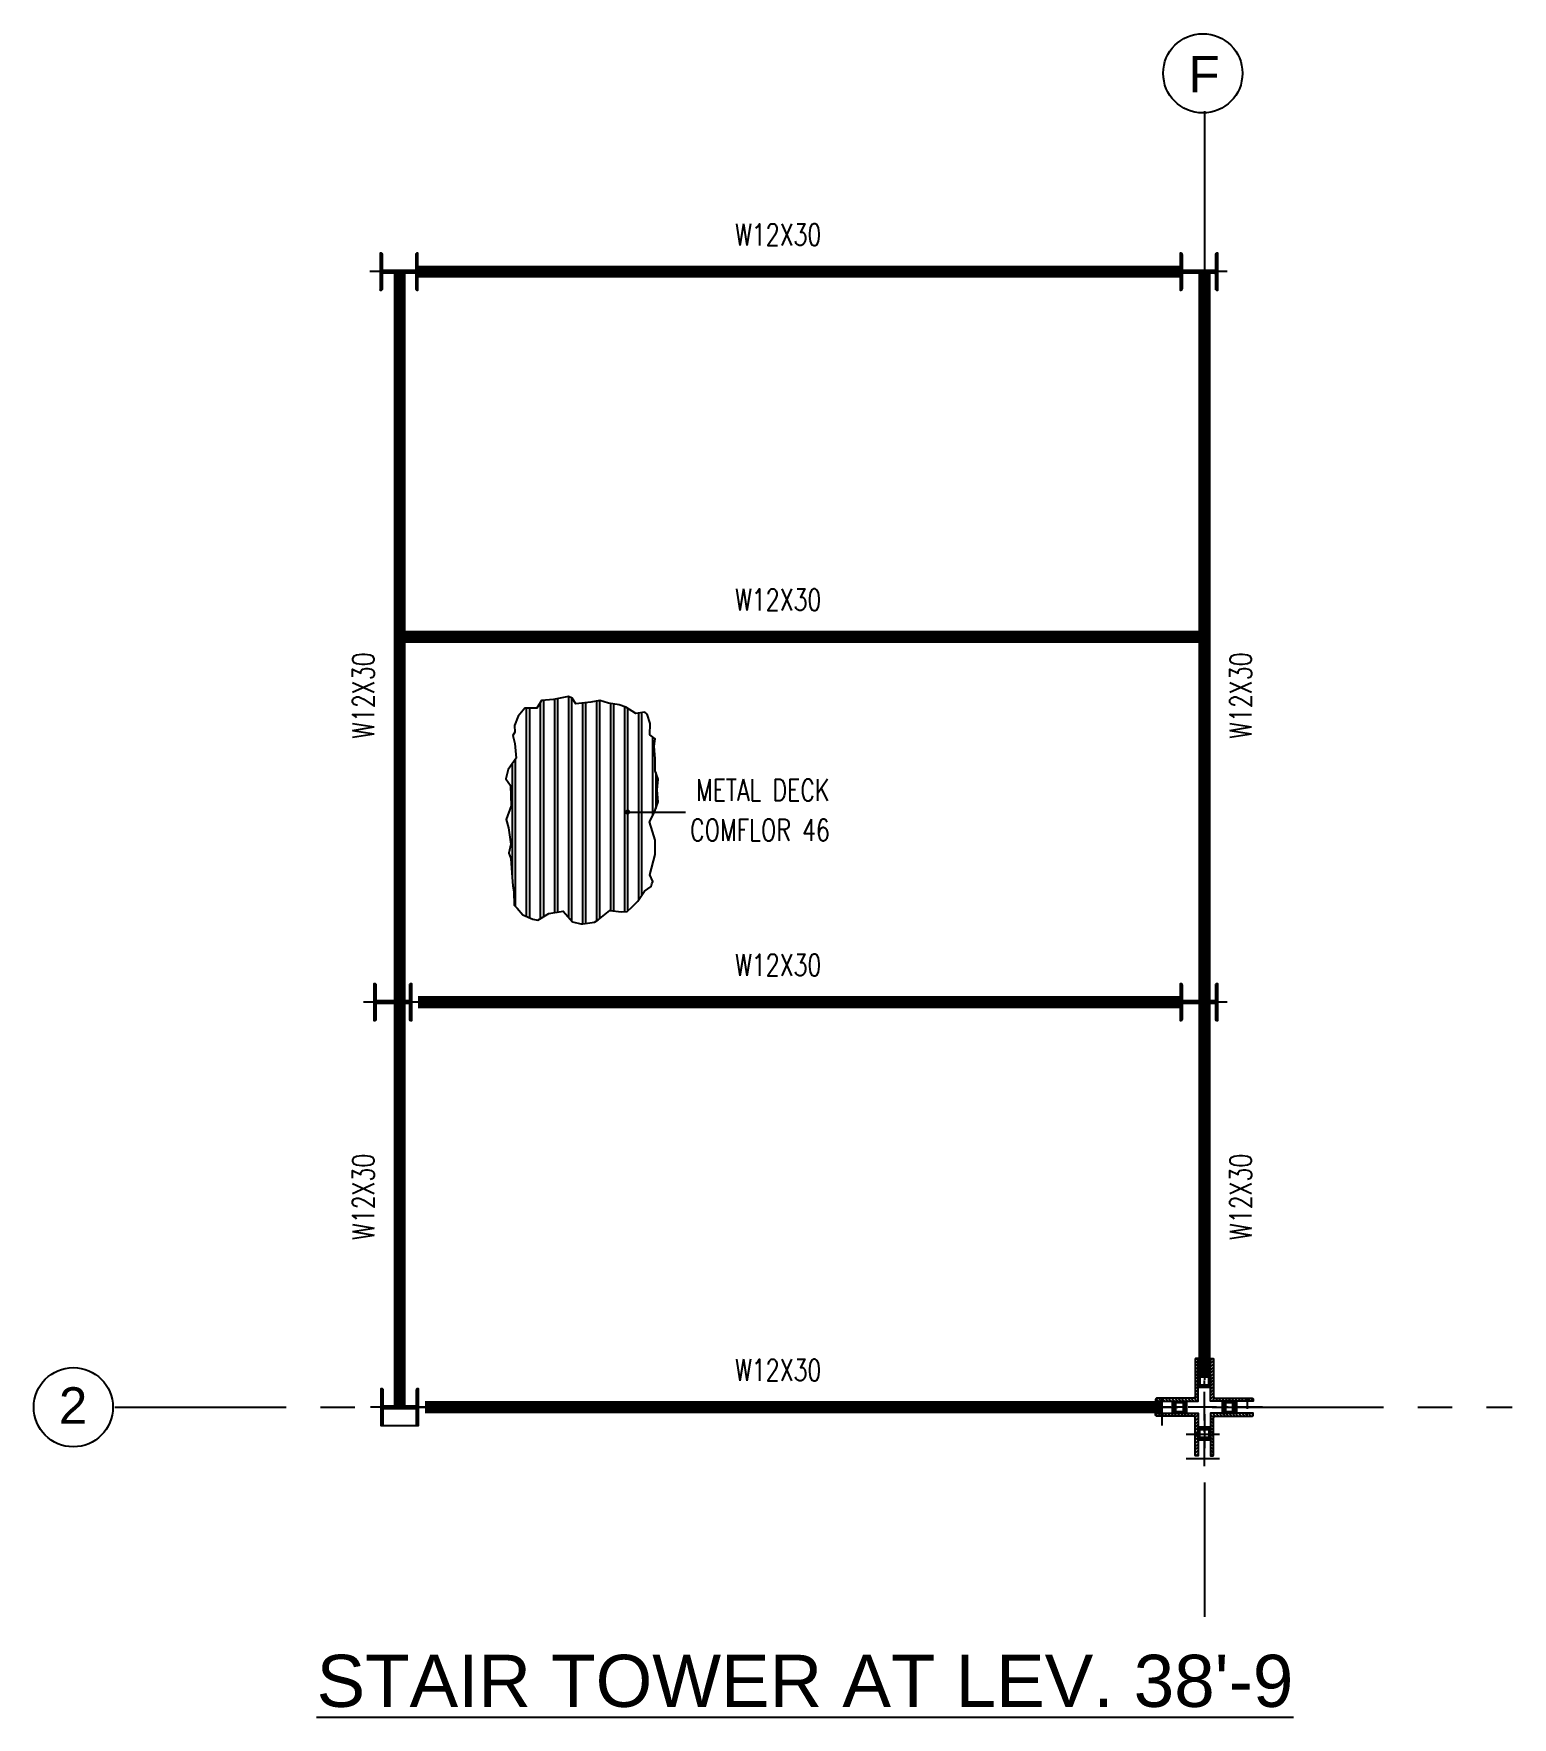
# Model space of a CAD drawing. Header units: inches. Extents: x 54519 to 57616, y 6659 to 8963.
# Drawn here: x 54796.5 to 55039.1, y 6709.7 to 6985.9 of the extents above; entities that cross this region are included whole.
import ezdxf
from ezdxf.enums import TextEntityAlignment as Align

# ---------------------------------------------------------------- set-up
doc = ezdxf.new("R2010")
doc.units = ezdxf.units.IN
doc.header["$LTSCALE"] = 15
doc.header["$MEASUREMENT"] = 0
doc.linetypes.add('CENTER', pattern=[2, 1.25, -0.25, 0.25, -0.25])
doc.linetypes.add('HIDDEN', pattern=[0.375, 0.25, -0.125])
for name, color, linetype in [('A-STAIR', 2, 'Continuous'), ('A-TEXT-P', 242, 'Continuous'), ('A-WALL-BLWK', 33, 'Continuous'), ('COLUMN', 4, 'Continuous'), ('GC', 3, 'Continuous'), ('GIRDER', 6, 'HIDDEN'), ('Grid line', 1, 'CENTER'), ('GT', 4, 'Continuous'), ('HATCH', 253, 'Continuous'), ('L', 2, 'Continuous'), ('N-DIM-Z', 126, 'Continuous'), ('S-COLUMN', 4, 'Continuous'), ('SLAB', 3, 'Continuous'), ('WALL', 7, 'Continuous')]:
    doc.layers.add(name, color=color, linetype=linetype)
doc.styles.add('16 scale', font='arial.ttf')
doc.styles.add('3-32', font='simplex.shx', dxfattribs={"width": 0.75, "height": 10.6666})
doc.styles.add('dim', font='arial.ttf')

msp = doc.modelspace()

# ---------------------------------------------------------------- texts
at = {"layer": 'A-TEXT-P', "color": 4, "style": '16 scale'}
msp.add_text("%%USTAIR TOWER AT LEV. 38'-9", height=8.55, dxfattribs=at).set_placement((54842.9390605, 6711.4074314))
at = {"layer": 'GT', "color": 4, "style": 'dim'}
for s, p in [('F', (54988.5240755, 6979.2912342)), ('2', (54803.0057256, 6760.8522656))]:
    msp.add_text(s, height=6, dxfattribs=at).set_placement(p, align=Align.MIDDLE_CENTER)
at = {"layer": 'N-DIM-Z', "color": 2, "char_height": 3.54931115, "attachment_point": 5, "style": '3-32'}
for s, insert in [('W12X30', (54918.6708768, 6952.9645144)), ('W12X30', (54918.6708768, 6893.0455345)), ('METAL DECK', (54916.1250084, 6861.824064)), ('COMFLOR 46', (54915.6610078, 6855.2704888)), ('W12X30', (54918.6708768, 6833.1265546)), ('W12X30', (54918.6708768, 6766.6615712))]:
    msp.add_mtext(s, dxfattribs=dict(at, insert=insert))
at = {"layer": 'N-DIM-Z', "color": 2, "char_height": 3.54931115, "attachment_point": 5, "rotation": 90, "style": '3-32'}
for insert in [(54850.6094199, 6877.3328017), (54994.5449237, 6877.3328017), (54850.6094199, 6795.0918138), (54994.5449237, 6795.0918138)]:
    msp.add_mtext('W12X30', dxfattribs=dict(at, insert=insert))

# ---------------------------------------------------------------- blocks, each defined once
blk = doc.blocks.new('METAL -COL')
at = {"layer": 'COLUMN', "color": 1}
for points in [[(-7, 1.125, 0.41421356), (-6.875, 1), (-1, 1), (-1, 7.875, 0.41421356), (-1.125, 8), (-1.375, 8, 0.41421356), (-1.5, 7.875), (-1.5, 1.5), (-6.875, 1.5, 0.41421356), (-7, 1.375), (-7, 1.125)], [(7, 1.125, -0.41421356), (6.875, 1), (1, 1), (1, 7.875, -0.41421356), (1.125, 8), (1.375, 8, -0.41421356), (1.5, 7.875), (1.5, 1.5), (6.875, 1.5, -0.41421356), (7, 1.375), (7, 1.125)], [(-7, -1.125, -0.41421356), (-6.875, -1), (-1, -1), (-1, -7.875, -0.41421356), (-1.125, -8), (-1.375, -8, -0.41421356), (-1.5, -7.875), (-1.5, -1.5), (-6.875, -1.5, -0.41421356), (-7, -1.375), (-7, -1.125)], [(7, -1.125, 0.41421356), (6.875, -1), (1, -1), (1, -7.875, 0.41421356), (1.125, -8), (1.375, -8, 0.41421356), (1.5, -7.875), (1.5, -1.5), (6.875, -1.5, 0.41421356), (7, -1.375), (7, -1.125)]]:
    blk.add_lwpolyline(points, format="xyb", dxfattribs=at)
for points in [[(-1, 3.4375), (1, 3.4375), (1, 5.4375), (-1, 5.4375)], [(-0.75, 3.6875), (0.75, 3.6875), (0.75, 5.1875), (-0.75, 5.1875)], [(-2.9375, -1), (-4.9375, -1), (-4.9375, 1), (-2.9375, 1)], [(-3.1875, -0.75), (-4.6875, -0.75), (-4.6875, 0.75), (-3.1875, 0.75)], [(2.9375, -1), (4.9375, -1), (4.9375, 1), (2.9375, 1)], [(3.1875, -0.75), (4.6875, -0.75), (4.6875, 0.75), (3.1875, 0.75)], [(-1, -3.4375), (1, -3.4375), (1, -5.4375), (-1, -5.4375)], [(-0.75, -3.6875), (0.75, -3.6875), (0.75, -5.1875), (-0.75, -5.1875)]]:
    blk.add_lwpolyline(points, close=True, dxfattribs=at)
blk = doc.blocks.new('A$C2F407CD1')
at = {"layer": 'Grid line'}
h = blk.add_hatch(dxfattribs=at)
h.set_pattern_fill('_USER', color=256, scale=0.25, angle=45, style=0, pattern_type=0)
h.set_pattern_definition([(45, (-54902.19013, -10400.79056), (-0.1767766953, 0.1767766953), [])])
edge = h.paths.add_edge_path()
edge.add_line((2.82, -5.82), (0.38, -5.82))
edge.add_arc((0.38, -5.64), 0.188, 180, 270, ccw=False)
edge.add_line((0.19, -5.64), (0.19, -0.56))
edge.add_arc((0.38, -0.56), 0.188, 90, 180, ccw=False)
edge.add_line((0.38, -0.38), (2.82, -0.38))
edge.add_arc((2.82, -0.19), 0.188, 270, 360)
edge.add_line((3.01, -0.19), (3.01, 0))
edge.add_line((3.01, 0), (-3.01, 0))
edge.add_line((-3.01, 0), (-3.01, -0.19))
edge.add_arc((-2.82, -0.19), 0.188, 180, 270)
edge.add_line((-2.82, -0.38), (-0.38, -0.38))
edge.add_arc((-0.37, -0.56), 0.187, 0, 90, ccw=False)
edge.add_line((-0.19, -0.56), (-0.19, -5.64))
edge.add_arc((-0.38, -5.64), 0.188, -90, 0, ccw=False)
edge.add_line((-0.38, -5.82), (-2.82, -5.82))
edge.add_arc((-2.82, -6.01), 0.188, 90, 180)
edge.add_line((-3.01, -6.01), (-3.01, -6.2))
edge.add_line((-3.01, -6.2), (3.01, -6.2))
edge.add_line((3.01, -6.2), (3.01, -6.01))
edge.add_arc((2.82, -6.01), 0.187, 360, 450)
blk.add_line((0, 1.69), (0, 1.69))
at = {"layer": 'COLUMN', "color": 4}
blk.add_lwpolyline([(2.82, -5.82), (0.38, -5.82, -0.414214), (0.19, -5.64), (0.19, -0.56, -0.414214), (0.38, -0.38), (2.82, -0.38, 0.414214), (3.01, -0.19), (3.01, 0), (-3.01, 0), (-3.01, -0.19, 0.414214), (-2.82, -0.38), (-0.38, -0.38, -0.414214), (-0.19, -0.56), (-0.19, -5.64, -0.414214), (-0.38, -5.82), (-2.82, -5.82, 0.414214), (-3.01, -6.01), (-3.01, -6.2), (3.01, -6.2), (3.01, -6.01, 0.414214)], format="xyb", close=True, dxfattribs=at)
at = {"layer": 'Grid line'}
blk.add_line((0, -7.74), (0, 1.69), dxfattribs=at)
blk = doc.blocks.new('A$C56BC41D7')
at = {"layer": 'HATCH'}
h = blk.add_hatch(dxfattribs=at)
h.set_pattern_fill('_USER', color=1, scale=0.375, angle=45, style=0, pattern_type=0)
h.set_pattern_definition([(45, (0, 0), (-0.265165, 0.265165), [])])
edge = h.paths.add_edge_path()
edge.add_line((0.5, 6.75), (0.5, 0.75))
edge.add_arc((0.75, 0.75), 0.25, 180, 270)
edge.add_line((0.75, 0.5), (6.75, 0.5))
edge.add_arc((6.75, 0.25), 0.25, 0, 90, ccw=False)
edge.add_line((7, 0.25), (7, 0))
edge.add_line((7, 0), (0, 0))
edge.add_line((0, 0), (0, 7))
edge.add_line((0, 7), (0.25, 7))
edge.add_arc((0.25, 6.75), 0.25, 0, 90, ccw=False)
at = {"layer": 'COLUMN', "color": 4}
blk.add_lwpolyline([(0, 0), (0, 7), (0.25, 7, -0.414214), (0.5, 6.75), (0.5, 0.75, 0.414214), (0.75, 0.5), (6.75, 0.5, -0.414214), (7, 0.25), (7, 0)], format="xyb", close=True, dxfattribs=at)
blk = doc.blocks.new('A$C3C504F40')
at = {"layer": 'HATCH'}
h = blk.add_hatch(dxfattribs=at)
h.set_pattern_fill('_USER', color=1, scale=0.375, angle=45, style=0, pattern_type=0)
h.set_pattern_definition([(45, (-54885.99333, -10010.55784), (-0.265165043, 0.265165043), [])])
h.paths.add_polyline_path([(1, 5.25), (-1, 5.25), (-1, 3.25), (1, 3.25)])
h.paths.add_polyline_path([(0.75, 3.5), (-0.75, 3.5), (-0.75, 5), (0.75, 5)], flags=16)
h = blk.add_hatch(dxfattribs=at)
h.set_pattern_fill('_USER', color=1, scale=0.375, angle=45, style=0, pattern_type=0)
h.set_pattern_definition([(45, (-54890.24333, -10014.80784), (-0.265165043, 0.265165043), [])])
h.paths.add_polyline_path([(-3.25, 1), (-5.25, 1), (-5.25, -1), (-3.25, -1)])
h.paths.add_polyline_path([(-3.5, -0.75), (-5, -0.75), (-5, 0.75), (-3.5, 0.75)], flags=16)
h = blk.add_hatch(dxfattribs=at)
h.set_pattern_fill('_USER', color=1, scale=0.375, angle=45, style=0, pattern_type=0)
h.set_pattern_definition([(45, (-54881.74333, -10014.80784), (-0.265165043, 0.265165043), [])])
h.paths.add_polyline_path([(5.25, 1), (3.25, 1), (3.25, -1), (5.25, -1)])
h.paths.add_polyline_path([(5, -0.75), (3.5, -0.75), (3.5, 0.75), (5, 0.75)], flags=16)
h = blk.add_hatch(dxfattribs=at)
h.set_pattern_fill('_USER', color=1, scale=0.375, angle=45, style=0, pattern_type=0)
h.set_pattern_definition([(45, (-54885.99333, -10019.05784), (-0.265165043, 0.265165043), [])])
h.paths.add_polyline_path([(1, -3.25), (-1, -3.25), (-1, -5.25), (1, -5.25)])
h.paths.add_polyline_path([(0.75, -5), (-0.75, -5), (-0.75, -3.5), (0.75, -3.5)], flags=16)
at = {"layer": 'Grid line', "ltscale": 0.25}
for p, q in [((0, -9.66), (0, 9.66)), ((9.51, 0), (-9.52, 0))]:
    blk.add_line(p, q, dxfattribs=at)
at = {"layer": 'S-COLUMN', "color": 4}
for points in [[(-1, 5.25), (1, 5.25), (1, 3.25), (-1, 3.25)], [(-0.75, 5), (0.75, 5), (0.75, 3.5), (-0.75, 3.5)], [(-5.25, 1), (-3.25, 1), (-3.25, -1), (-5.25, -1)], [(-5, 0.75), (-3.5, 0.75), (-3.5, -0.75), (-5, -0.75)], [(3.25, 1), (5.25, 1), (5.25, -1), (3.25, -1)], [(3.5, 0.75), (5, 0.75), (5, -0.75), (3.5, -0.75)], [(-1, -3.25), (1, -3.25), (1, -5.25), (-1, -5.25)], [(-0.75, -3.5), (0.75, -3.5), (0.75, -5), (-0.75, -5)]]:
    blk.add_lwpolyline(points, close=True, dxfattribs=at)
at = {"layer": 'Grid line', "color": 4, "xscale": -1}
blk.add_blockref('A$C56BC41D7', (-1, 1), dxfattribs=at)
at = {"layer": 'Grid line', "color": 4}
blk.add_blockref('A$C56BC41D7', (1, 1), dxfattribs=at)
at = {"layer": 'Grid line', "color": 4, "rotation": 180}
blk.add_blockref('A$C56BC41D7', (-1, -1), dxfattribs=at)
at = {"layer": 'Grid line', "color": 4, "xscale": -1, "rotation": 180}
blk.add_blockref('A$C56BC41D7', (1, -1), dxfattribs=at)
blk = doc.blocks.new('A$C06E30DF9')
at = {"layer": 'GIRDER', "color": 2, "linetype": 'Continuous', "ltscale": 5}
for p, q in [((14.28, 4.51), (60.3, 4.51)), ((35.03, 6.28), (56.19, 6.28)), ((0.24, -1.91), (106.93, -1.91)), ((0.46, -3.68), (109.59, -3.68)), ((-4.86, -18.29), (115.95, -18.29)), ((-3.2, -11.87), (116.3, -11.87)), ((-2.33, -10.1), (115.87, -10.1)), ((-6.79, -26.47), (120.36, -26.47)), ((-6.47, -28.25), (121.64, -28.25)), ((-6.47, -28.25), (121.64, -28.25)), ((-5.18, -20.06), (115.75, -20.06)), ((-5.52, -34.66), (123.13, -34.66)), ((-5.33, -36.43), (123.34, -36.43)), ((-5.33, -36.43), (123.34, -36.43)), ((-9.18, -44.62), (119.54, -44.62)), ((-8.47, -42.85), (121.53, -42.85)), ((-7.91, -51.04), (116.59, -51.04)), ((-7.56, -52.81), (116.85, -52.81)), ((-7.56, -52.81), (116.85, -52.81)), ((-7.04, -59.23), (119.24, -59.23)), ((-5.89, -61), (120.31, -61)), ((-2.4, -67.41), (119.82, -67.41)), ((-2.4, -69.19), (119.06, -69.19)), ((27.52, -75.6), (113.18, -75.6)), ((30.05, -77.37), (96.69, -77.37))]:
    blk.add_line(p, q, dxfattribs=at)
at = {"layer": 'SLAB', "color": 1, "linetype": 'Continuous', "ltscale": 5}
blk.add_lwpolyline([(1.18, 1.22), (0, 0), (0.66, -5.32), (-2.93, -11.07), (-4.28, -15.11), (-5.39, -21.2), (-6.81, -26.39), (-5.87, -31.51), (-4.9, -40.24), (-8.28, -42.39), (-9.2, -44.65), (-7.47, -53.24), (-6.96, -60.4), (-2.4, -62.95), (-2.4, -70.11), (2.22, -73.9), (7.78, -75.98), (11.68, -75.79), (13.45, -77), (18.15, -75.96), (26.8, -75.1), (33.4, -79.72), (38.86, -81.08), (42.76, -78.48), (54.54, -78.09), (62.51, -80.99), (67.45, -79.47), (76.89, -78.29), (82.17, -79.4), (85.34, -78.22), (93.62, -77.58), (101.24, -77.07), (104.45, -76.54), (112.58, -76.27), (114.22, -74.44), (118.15, -71.29), (120.72, -65.3), (121.25, -62.54), (117.31, -56.05), (116.11, -47.67), (122.22, -42.24), (123.34, -37.38), (123.34, -36.19), (122.44, -29.43), (121.05, -27.36), (115.71, -20.49), (116.47, -13.58), (116.16, -10.43), (113.57, -7.48), (110.15, -4.06), (104.37, -0.2), (101.66, 3.67), (99.99, 4.06), (98.74, 4.55), (94.74, 2.95), (83, 6.06), (74.52, 6.06), (69.57, 4.36), (63.86, 2.73), (58.62, 5.35), (52.33, 7.76), (45.28, 7.15), (39.01, 7.77), (34.24, 5.98), (27.14, 5.98), (19.85, 5.37), (15.4, 6.06), (13.07, 2.8), (6.5, 3.06)], close=True, dxfattribs=at)

# ---------------------------------------------------------------- linework, layer by layer
for p, q in [((54991.0717408, 6756.0826504), (54985.5717408, 6756.0826504)), ((54991.0717408, 6752.0826504), (54985.5717408, 6752.0826504))]:
    msp.add_line(p, q)
at = {"layer": 'A-STAIR'}
for p, q in [((54981.5717408, 6762.0826504), (54981.5717408, 6757.5826504)), ((54985.5717408, 6762.0826504), (54981.5717408, 6762.0826504)), ((54991.5717408, 6762.0826504), (54995.5717408, 6762.0826504)), ((54995.5717408, 6762.0826504), (54995.5717408, 6760.3326504))]:
    msp.add_line(p, q, dxfattribs=at)
at = {"layer": 'A-WALL-BLWK'}
msp.add_line((54853.5717408, 6757.5826504), (54859.5717408, 6757.5826504), dxfattribs=at)
at = {"layer": 'GC'}
for centre in [(54988.3171918, 6979.4309741), (54803.0365134, 6760.5809575)]:
    msp.add_circle(centre, 6.5, dxfattribs=at)
at = {"layer": 'GIRDER', "color": 1, "linetype": 'Continuous', "ltscale": 5}
msp.add_line((54893.9612064, 6858.2209296), (54903.4724312, 6858.2209296), dxfattribs=at)
at = {"layer": 'GIRDER', "color": 1, "linetype": 'Continuous', "ltscale": 5, "const_width": 0.421875}
msp.add_lwpolyline([(54893.9612064, 6858.4318671, 1), (54893.9612064, 6858.0099921, 1)], format="xyb", close=True, dxfattribs=at)
at = {"layer": 'Grid line', "ltscale": 1.5}
for p, q in [((54988.5771718, 6973.2119068), (54988.5771718, 6726.2035667)), ((54809.833953, 6760.5809575), (55039.0854878, 6760.5809575))]:
    msp.add_line(p, q, dxfattribs=at)
at = {"layer": 'L', "color": 2, "linetype": 'CENTER', "ltscale": 1.5, "const_width": 2}
for points in [[(54856.5771718, 6947.0730936), (54856.5771718, 6760.5809575)], [(54859.5776647, 6946.8855936), (54984.5776647, 6946.8855936)], [(54988.5771718, 6947.0730936), (54988.5771718, 6765.8326504)], [(54856.5771718, 6886.9666137), (54988.5771718, 6886.9666137)], [(54859.5717408, 6827.0476338), (54984.5771718, 6827.0476338)], [(54860.7046441, 6760.5826504), (54981.5717408, 6760.5826504)]]:
    msp.add_lwpolyline(points, dxfattribs=at)

# ---------------------------------------------------------------- block references
at = {"rotation": 90}
for p in [(54853.3776647, 6946.8855936), (54984.5776647, 6946.8855936), (54852.3442685, 6827.0476338), (54984.5771718, 6827.0476925), (54853.4771718, 6760.5826504)]:
    msp.add_blockref('A$C2F407CD1', p, dxfattribs=at)
at = {"layer": 'L', "color": 2, "xscale": 0.28125, "yscale": 0.28125, "zscale": 0.28125, "rotation": 270}
msp.add_blockref('A$C06E30DF9', (54896.8013817, 6874.5916158), dxfattribs=at)
at = {"layer": 'S-COLUMN'}
msp.add_blockref('METAL -COL', (54988.5717408, 6760.5826504), dxfattribs=at)
at = {"layer": 'WALL'}
msp.add_blockref('A$C3C504F40', (54988.5771718, 6760.5809575), dxfattribs=at)

msp.set_redraw_order([(e.dxf.handle, doc.entitydb.next_handle()) for e in msp.query("TEXT MTEXT ATTDEF DIMENSION ARC_DIMENSION")])  # texts and dimensions are drawn at this point

doc.saveas('drawing.dxf')
